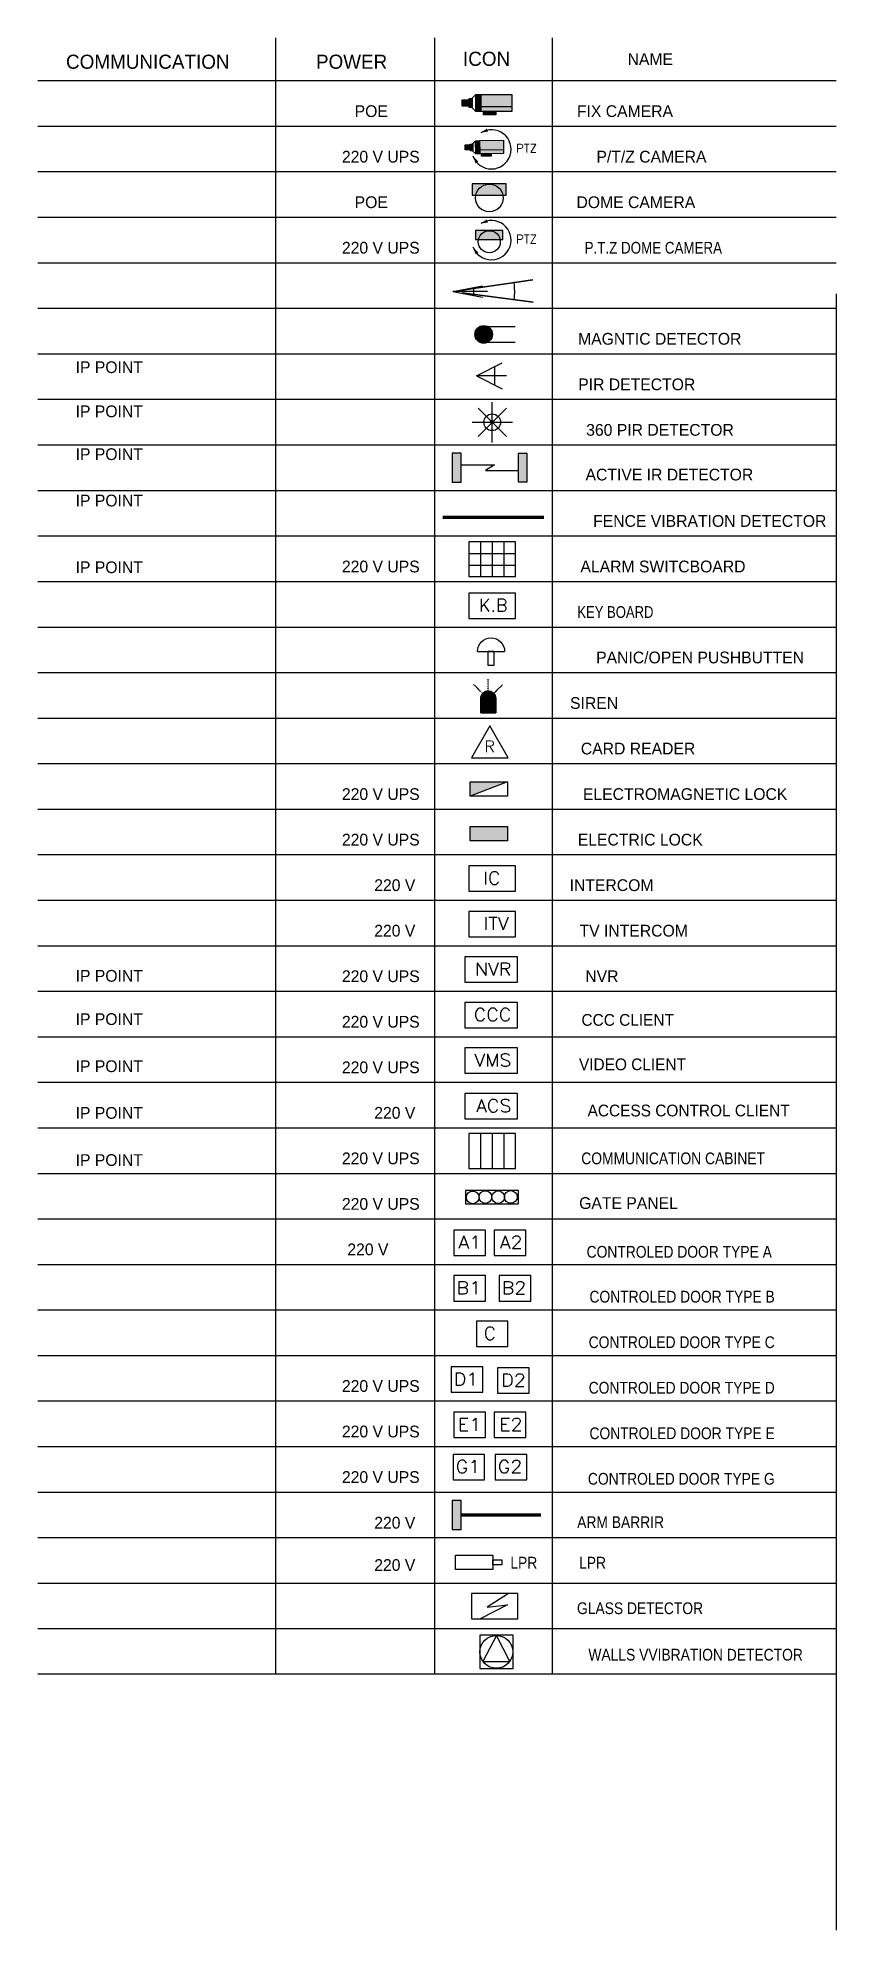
# Model space of a CAD drawing. Header units: centimetres. Extents: x -5566 to 5867, y -120 to 4683.
# Drawn here: x 4834 to 5867, y 1816 to 4264 of the extents above; entities that cross this region are included whole.
import ezdxf
from ezdxf.enums import TextEntityAlignment as Align

# ---------------------------------------------------------------- set-up
doc = ezdxf.new("R2010")
doc.units = ezdxf.units.CM
doc.linetypes.add('DASHDOT', pattern=[1, 0.5, -0.25, 0, -0.25])
doc.linetypes.add('HIDDEN2', pattern=[0.1875, 0.125, -0.0625])
doc.layers.add('SEC', color=7, linetype='Continuous', true_color=0xff0f4b)
doc.layers.add('sps-security', color=7, linetype='Continuous', true_color=0xff0f4b)
doc.layers.add('SPS-TEXT', color=7, linetype='Continuous')
doc.styles.add('IRON', font='iron.shx')
doc.styles.add('ROMANT', font='romant__.ttf', dxfattribs={"oblique": 20, "height": 2})

msp = doc.modelspace()

# ---------------------------------------------------------------- texts
at = {"layer": 'SPS-TEXT', "style": 'IRON'}
for s, height, p in [('COMMUNICATION', 18.253, (5082, 4224.1)), ('POWER', 18.25, (5286, 4224.1)), ('ICON', 18.25, (5445, 4227.9)), ('NAME', 15.21, (5655.7, 4229)), ('POE', 15.21, (5286.8, 4161.7)), ('FIX CAMERA', 15.21, (5655.7, 4161.7)), ('220 V UPS', 15.21, (5328, 4102.8)), ('P/T/Z CAMERA', 15.211, (5699, 4102.8)), ('POE', 15.21, (5286.8, 4043.9)), ('DOME CAMERA', 15.211, (5684.5, 4043.9)), ('220 V UPS', 15.21, (5328, 3985)), ('MAGNTIC DETECTOR', 15.211, (5744.2, 3867.2)), ('IP POINT', 15.21, (4969.9, 3830.5)), ('PIR DETECTOR', 15.211, (5684.5, 3808.3)), ('IP POINT', 15.21, (4969.9, 3773.4)), ('360 PIR DETECTOR', 15.211, (5734.4, 3749.4)), ('IP POINT', 15.21, (4969.9, 3718)), ('ACTIVE IR DETECTOR', 15.211, (5759.5, 3691.6)), ('IP POINT', 15.21, (4969.9, 3658)), ('FENCE VIBRATION DETECTOR', 15.211, (5854.1, 3631.6)), ('IP POINT', 15.21, (4969.9, 3571.7)), ('220 V UPS', 15.21, (5328, 3572.7)), ('ALARM SWITCBOARD', 15.211, (5749.5, 3572.7)), ('PANIC/OPEN PUSHBUTTEN', 15.211, (5825.2, 3455)), ('SIREN', 15.21, (5584.7, 3396.1)), ('CARD READER', 15.211, (5684.5, 3337.2)), ('220 V UPS', 15.21, (5328, 3278.3)), ('ELECTROMAGNETIC LOCK', 15.211, (5803.6, 3278.3)), ('220 V UPS', 15.21, (5328, 3219.4)), ('ELECTRIC LOCK', 15.211, (5694.1, 3219.4)), ('220 V ', 15.21, (5328, 3160.5)), ('INTERCOM', 15.21, (5630.4, 3160.5)), ('220 V ', 15.21, (5328, 3101.6)), ('TV INTERCOM', 15.211, (5674.9, 3101.6)), ('IP POINT', 15.21, (4969.9, 3043.2)), ('220 V UPS', 15.21, (5328, 3042.7)), ('NVR ', 15.21, (5590.8, 3042.7)), ('IP POINT', 15.21, (4969.9, 2987.2)), ('220 V UPS', 15.21, (5328, 2983.8)), ('IP POINT', 15.21, (4969.9, 2926.3)), ('220 V UPS', 15.21, (5328, 2924.9)), ('IP POINT', 15.21, (4969.9, 2865.9)), ('220 V ', 15.21, (5328, 2866)), ('IP POINT', 15.21, (4969.9, 2804.9)), ('220 V UPS', 15.21, (5328, 2807.1)), ('220 V UPS', 15.21, (5328, 2748.2)), ('GATE PANEL', 15.21, (5662, 2749.3)), ('220 V ', 15.21, (5293.2, 2689.4)), ('220 V UPS', 15.21, (5328, 2512.7)), ('220 V UPS', 15.21, (5328, 2453.8)), ('220 V UPS', 15.21, (5328, 2394.9)), ('220 V ', 15.21, (5328, 2335.8)), ('220 V ', 15.21, (5328, 2281.1))]:
    msp.add_text(s, height=height, dxfattribs=at).set_placement(p, align=Align.RIGHT)
for s, height, width, p in [('P.T.Z DOME CAMERA', 15.211, 0.85, (5719.1, 3985)), ('KEY BOARD', 15.21, 0.83, (5630.4, 3513.8)), ('CCC CLIENT', 15.21, 0.98, (5656.9, 2986.2)), ('VIDEO CLIENT', 15.211, 0.98, (5672.5, 2928.7)), ('ACCESS CONTROL CLIENT', 15.211, 0.98, (5806.6, 2869)), ('COMMUNICATION CABINET', 15.211, 0.88, (5774.7, 2807.1)), ('CONTROLED DOOR TYPE A', 15.211, 0.88, (5783.6, 2686.2)), ('CONTROLED DOOR TYPE B', 15.211, 0.88, (5787.3, 2628.2)), ('CONTROLED DOOR TYPE C', 15.211, 0.88, (5787.3, 2569.3)), ('CONTROLED DOOR TYPE D', 15.211, 0.88, (5787.3, 2510.4)), ('CONTROLED DOOR TYPE E', 15.211, 0.88, (5787.3, 2451.5)), ('CONTROLED DOOR TYPE G', 15.211, 0.88, (5787.3, 2392.6)), ('ARM BARRIR', 15.21, 0.88, (5644.1, 2336.5)), ('LPR', 15.21, 0.88, (5569, 2284.1)), ('GLASS DETECTOR', 15.211, 0.88, (5694.6, 2225.2)), ('WALLS VVIBRATION DETECTOR', 15.211, 0.88, (5823.7, 2165.1))]:
    msp.add_text(s, height=height, dxfattribs=dict(at, width=width)).set_placement(p, align=Align.RIGHT)

# ---------------------------------------------------------------- blocks, each defined once
blk = doc.blocks.new('camera')
for points in [[(-14.6, 11), (-28.9, 11), (-28.9, 25), (-14.6, 25)], [(-7.9, 8.5), (-14.6, 8.5), (-14.6, 27.2), (-7.9, 27.2)], [(10.6, 0), (0, 0), (0, 36.2), (10.6, 36.2)], [(76.5, 0), (10.5, 0), (10.5, 36.2), (76.5, 36.2)], [(42.2, -7), (16, -7), (16, -0.2), (42.2, -0.2)]]:
    blk.add_hatch(color=256).paths.add_polyline_path(points)
for p, q in [((0, 0), (-8.7, 8.5)), ((0, 36.2), (-8.6, 27.2)), ((76.6, 10), (10.6, 10))]:
    blk.add_line(p, q)
for points in [[(-14.6, 11), (-28.9, 11), (-28.9, 25), (-14.6, 25)], [(-7.9, 8.5), (-14.6, 8.5), (-14.6, 27.2), (-7.9, 27.2)], [(10.6, 0), (0, 0), (0, 36.2), (10.6, 36.2)], [(76.5, 0), (10.5, 0), (10.5, 36.2), (76.5, 36.2)], [(42.2, -7), (16, -7), (16, -0.2), (42.2, -0.2)]]:
    blk.add_lwpolyline(points, close=True)
blk = doc.blocks.new('ptz-camrea')
at = {"layer": 'sps-security'}
for points in [[(-44.7, -1.2), (-55.7, -1.4), (-55.9, 9.3), (-44.9, 9.5)], [(-39.5, -3.1), (-44.7, -3.2), (-44.9, 11.3), (-39.8, 11.4)], [(-25, -9.4), (-33.3, -9.6), (-33.8, 18.4), (-25.5, 18.5)], [(25.9, -8.5), (-25.1, -9.4), (-25.6, 18.6), (25.4, 19.5)], [(-0.6, -14.5), (-20.8, -14.8), (-20.9, -9.5), (-0.6, -9.2)]]:
    blk.add_hatch(color=256, dxfattribs=at).paths.add_polyline_path(points)
for p, q in [((-33.8, 18.4), (-40.3, 11.4)), ((-33.3, -9.6), (-40.1, -3.2)), ((25.9, -0.8), (-25.2, -1.7))]:
    blk.add_line(p, q, dxfattribs=at)
for points in [[(-22.7, 35.1, 0, 7, 0), (-8.5, 40.9, 7, 7, 0)], [(-39.3, -14.1, 0, 7, 0), (-30.8, -28.2, 7, 7, 0)]]:
    blk.add_lwpolyline(points, format="xyseb", dxfattribs=at)
for points in [[(-44.7, -1.2), (-55.7, -1.4), (-55.9, 9.3), (-44.9, 9.5)], [(-39.5, -3.1), (-44.7, -3.2), (-44.9, 11.3), (-39.8, 11.4)], [(-25, -9.4), (-33.3, -9.6), (-33.8, 18.4), (-25.5, 18.5)], [(25.9, -8.5), (-25.1, -9.4), (-25.6, 18.6), (25.4, 19.5)], [(-0.6, -14.5), (-20.8, -14.8), (-20.9, -9.5), (-0.6, -9.2)]]:
    blk.add_lwpolyline(points, close=True, dxfattribs=at)
blk.add_arc((0, 0), 41.8, 199.7409, 122.8699, dxfattribs=at)
at = {"layer": 'sps-security', "style": 'ROMANT'}
blk.add_text('PTZ', height=18, dxfattribs=at).set_placement((96.6, -6.9), align=Align.RIGHT)
blk = doc.blocks.new('dom-camare')
blk.add_hatch(color=256).paths.add_polyline_path([(-36.8, 5.7), (36.1, 5.7), (36.1, 30), (-36.8, 30)])
blk.add_lwpolyline([(-36.8, 5.7), (36.1, 5.7), (36.1, 30), (-36.8, 30)], close=True)
blk.add_lwpolyline([(-29.4, 0, -1), (29.4, 0, -1)], format="xyb", close=True)
blk = doc.blocks.new('dom-camera-ptz')
at = {"layer": 'sps-security'}
blk.add_hatch(color=256, dxfattribs=at).paths.add_polyline_path([(-29.5, 4.6), (28.9, 4.6), (28.9, 24), (-29.5, 24)])
for points in [[(-18.1, 38.6, 0, 7, 0), (-3.9, 44.4, 7, 7, 0)], [(-34.7, -10.6, 0, 7, 0), (-26.2, -24.8, 7, 7, 0)]]:
    blk.add_lwpolyline(points, format="xyseb", dxfattribs=at)
blk.add_lwpolyline([(-29.5, 4.6), (28.9, 4.6), (28.9, 24), (-29.5, 24)], close=True, dxfattribs=at)
blk.add_lwpolyline([(-23.5, 0, -1), (23.5, 0, -1)], format="xyb", close=True, dxfattribs=at)
blk.add_arc((4.6, 3.5), 41.8, 199.7409, 122.8699, dxfattribs=at)
at = {"layer": 'sps-security', "style": 'ROMANT'}
blk.add_text('PTZ', height=18, dxfattribs=at).set_placement((101.2, -3.4), align=Align.RIGHT)
blk = doc.blocks.new('dt')
at = {"layer": 'sps-security'}
for p, q in [((0, 0), (62.8, -11.9)), ((43.8, 8.3), (44, -8.3))]:
    blk.add_line(p, q, dxfattribs=at)
blk.add_lwpolyline([(73.3, 0), (0, 0), (62.8, 11.9)], dxfattribs=at)
for points in [[(20.1, 2.9), (170.3, 24.9)], [(170.6, -22.9), (20.1, -2.7)]]:
    blk.add_lwpolyline(points, close=True, dxfattribs=at)
blk.add_arc((0, 0), 131.5, 352.3503, 8.3272, dxfattribs=at)
blk.add_arc((0, 0), 131.5, 352.3503, 8.3272, dxfattribs=at)
blk = doc.blocks.new('galay-magnet')
at = {"layer": 'sps-security'}
h = blk.add_hatch(color=256, dxfattribs=at)
edge = h.paths.add_edge_path()
edge.add_arc((0, 0), 18.7, 0, 180, ccw=False)
edge.add_arc((0, 0), 18.7, -180, 0, ccw=False)
for p, q in [((0, 16.8), (67.2, 16.8)), ((0, -16.8), (67.2, -16.8))]:
    blk.add_line(p, q, dxfattribs=at)
blk.add_lwpolyline([(-18.7, 0, -1), (18.7, 0, -1)], format="xyb", close=True, dxfattribs=at)
blk = doc.blocks.new('galay-nef')
at = {"layer": 'sps-security'}
for p, q in [((0, 0), (55, -27.5)), ((38.3, 19.2), (38.5, -19.2))]:
    blk.add_line(p, q, dxfattribs=at)
blk.add_lwpolyline([(64.2, 0), (0, 0), (55, 27.5)], dxfattribs=at)
blk = doc.blocks.new('galay-360')
for p, q in [((-0.1, -42.8), (-0.1, 42.7)), ((-30.2, 30.2), (30.2, -30.2)), ((-30.2, -30.3), (30.2, 30.1)), ((-42.8, -0.1), (42.7, -0.1))]:
    blk.add_line(p, q)
for points in [[(-17.9, -0.1, -1), (17.7, -0.1, -1)], [(-3.6, -0.1, -1), (3.5, -0.1, -1)]]:
    blk.add_lwpolyline(points, format="xyb", close=True)
blk = doc.blocks.new('galay-active')
at = {"layer": 'sps-security', "linetype": 'ByBlock'}
for points in [[(0, 0), (19, 0), (19, 61.9), (0, 61.9)], [(140.4, 0.8), (159.5, 0.8), (159.5, 61.1), (140.4, 61.1)]]:
    blk.add_hatch(color=256, dxfattribs=at).paths.add_polyline_path(points)
for points in [[(0, 0), (19, 0), (19, 61.9), (0, 61.9)], [(140.4, 0.8), (159.5, 0.8), (159.5, 61.1), (140.4, 61.1)]]:
    blk.add_lwpolyline(points, close=True, dxfattribs=at)
blk.add_lwpolyline([(19, 37.3), (89.8, 37.3), (70.8, 24.6), (140.4, 24.6)], dxfattribs=at)
blk = doc.blocks.new('kav-giluy-za')
at = {"layer": 'sps-security', "linetype": 'DASHDOT', "const_width": 7}
blk.add_lwpolyline([(0, 0), (214.8, 0)], dxfattribs=at)
blk = doc.blocks.new('racezet')
at = {"layer": 'sps-security'}
for p, q in [((0, 49.4), (98.8, 49.4)), ((24.7, 74.1), (24.7, 0)), ((49.4, 74.1), (49.4, 0)), ((74.1, 74.1), (74.1, 0)), ((0, 24.7), (98.8, 24.7))]:
    blk.add_line(p, q, dxfattribs=at)
blk.add_lwpolyline([(0, 0), (98.8, 0), (98.8, 74.1), (0, 74.1)], close=True, dxfattribs=at)
blk = doc.blocks.new('kb')
at = {"layer": 'sps-security'}
blk.add_lwpolyline([(0, 0), (98.8, 0), (98.8, 53.9), (0, 53.9)], close=True, dxfattribs=at)
at = {"layer": 'sps-security', "style": 'ROMANT'}
blk.add_text('K.B', height=27, dxfattribs=at).set_placement((81.7, 14.5), align=Align.RIGHT)
blk = doc.blocks.new('open-push-butten')
at = {"layer": 'sps-security'}
blk.add_line((-28.9, 28.9), (28.9, 28.9), dxfattribs=at)
blk.add_lwpolyline([(-28.9, 28.9, -1), (28.9, 28.9)], format="xyb", dxfattribs=at)
blk.add_lwpolyline([(-6.9, 0), (6.9, 0), (6.9, 28.6), (-6.9, 28.6)], close=True, dxfattribs=at)
blk = doc.blocks.new('siren')
at = {"layer": 'sps-security'}
h = blk.add_hatch(color=256, dxfattribs=at)
edge = h.paths.add_edge_path()
edge.add_arc((-0.1, 30.4), 15.7, 0, 180, ccw=False)
edge.add_arc((-0.1, 30.4), 15.7, -180, 0, ccw=False)
blk.add_hatch(color=256, dxfattribs=at).paths.add_polyline_path([(-16, 0), (16, 0), (16, 32), (-16, 32)])
at = {"layer": 'sps-security', "linetype": 'HIDDEN2'}
for p, q in [((-8.3, 37.6), (-31, 60.2)), ((-0.1, 46.1), (-0.1, 71.9)), ((10.1, 39.9), (30.4, 60.3))]:
    blk.add_line(p, q, dxfattribs=at)
at = {"layer": 'sps-security', "linetype": 'Continuous'}
for p, q in [((-11.4, 41.2), (-2.1, 32)), ((11.3, 41.3), (1.4, 32))]:
    blk.add_line(p, q, dxfattribs=at)
blk.add_lwpolyline([(-15.8, 30.4, -1), (15.7, 30.4, -1)], format="xyb", close=True, dxfattribs=at)
blk.add_lwpolyline([(-16, 0), (16, 0), (16, 32), (-16, 32)], close=True, dxfattribs=at)
at = {"layer": 'sps-security'}
blk.add_lwpolyline([(-16, 32), (16, 32), (16, 0), (-16, 0)], close=True, dxfattribs=at)
blk.add_arc((-0.2, 30.5), 15.7, 5.3651, 174.6349, dxfattribs=at)
blk = doc.blocks.new('card-reader')
blk.add_lwpolyline([(0, 67.4), (-38.9, 0), (38.9, 0)], close=True)
at = {"style": 'ROMANT'}
blk.add_text('R', height=24.3, dxfattribs=at).set_placement((10.5, 11.7), align=Align.RIGHT)
blk = doc.blocks.new('elec-magnet-lock')
at = {"layer": 'sps-security'}
h = blk.add_hatch(color=256, dxfattribs=at)
h.dxf.hatch_style = 1
h.paths.add_polyline_path([(79.4, 30.4), (0, 30.4), (0, 0)])
blk.add_line((79.4, 30.4), (0, 0), dxfattribs=at)
blk.add_lwpolyline([(0, 30.4), (79.4, 30.4), (79.4, 0), (0, 0)], close=True, dxfattribs=at)
blk = doc.blocks.new('elec-lock')
at = {"layer": 'sps-security'}
h = blk.add_hatch(color=256, dxfattribs=at)
h.dxf.hatch_style = 1
h.paths.add_polyline_path([(79.4, 30.4), (0, 30.4), (0, 0), (79.4, 0)])
blk.add_lwpolyline([(0, 30.4), (79.4, 30.4), (79.4, 0), (0, 0)], close=True, dxfattribs=at)
blk = doc.blocks.new('IC')
at = {"layer": 'sps-security'}
blk.add_lwpolyline([(0, 0), (98.8, 0), (98.8, 53.9), (0, 53.9)], close=True, dxfattribs=at)
at = {"layer": 'sps-security', "style": 'ROMANT', "width": 1.1}
blk.add_text('IC', height=27, dxfattribs=at).set_placement((67, 14.5), align=Align.RIGHT)
blk = doc.blocks.new('ITV')
at = {"layer": 'sps-security'}
blk.add_lwpolyline([(0, 0), (98.8, 0), (98.8, 53.9), (0, 53.9)], close=True, dxfattribs=at)
at = {"layer": 'sps-security', "style": 'ROMANT', "width": 1.1}
blk.add_text('ITV', height=27, dxfattribs=at).set_placement((84.5, 14.5), align=Align.RIGHT)
blk = doc.blocks.new('NVR')
at = {"layer": 'sps-security'}
blk.add_lwpolyline([(0, 0), (111.8, 0), (111.8, 53.9), (0, 53.9)], close=True, dxfattribs=at)
at = {"layer": 'sps-security', "style": 'ROMANT', "width": 1.1}
blk.add_text('NVR', height=27, dxfattribs=at).set_placement((99, 14.5), align=Align.RIGHT)
blk = doc.blocks.new('CCC')
at = {"layer": 'sps-security'}
blk.add_lwpolyline([(0, 0), (111.8, 0), (111.8, 53.9), (0, 53.9)], close=True, dxfattribs=at)
at = {"layer": 'sps-security', "style": 'ROMANT', "width": 1.1}
blk.add_text('CCC', height=27, dxfattribs=at).set_placement((99, 14.5), align=Align.RIGHT)
blk = doc.blocks.new('VMS')
at = {"layer": 'sps-security'}
blk.add_lwpolyline([(0, 0), (111.8, 0), (111.8, 53.9), (0, 53.9)], close=True, dxfattribs=at)
at = {"layer": 'sps-security', "style": 'ROMANT', "width": 1.1}
blk.add_text('VMS', height=27, dxfattribs=at).set_placement((99, 14.5), align=Align.RIGHT)
blk = doc.blocks.new('ACS')
at = {"layer": 'sps-security'}
blk.add_lwpolyline([(0, 0), (111.8, 0), (111.8, 53.9), (0, 53.9)], close=True, dxfattribs=at)
at = {"layer": 'sps-security', "style": 'ROMANT', "width": 1.1}
blk.add_text('ACS', height=27, dxfattribs=at).set_placement((99, 14.5), align=Align.RIGHT)
blk = doc.blocks.new('COM-RACK')
at = {"layer": 'sps-security'}
for p, q in [((24.7, 74.1), (24.7, 0)), ((49.4, 74.1), (49.4, 0)), ((74.1, 74.1), (74.1, 0))]:
    blk.add_line(p, q, dxfattribs=at)
blk.add_lwpolyline([(0, 0), (98.8, 0), (98.8, 74.1), (0, 74.1)], close=True, dxfattribs=at)
blk = doc.blocks.new('open-panel-gate')
at = {"layer": 'sps-security'}
blk.add_lwpolyline([(0, 0), (113.2, 0), (113.2, 28.9), (0, 28.9)], close=True, dxfattribs=at)
for centre in [(15.7, 14), (42.7, 14.6), (69.7, 14.5), (96.6, 15.1)]:
    blk.add_circle(centre, 13.5, dxfattribs=at)
blk = doc.blocks.new('A1')
at = {"layer": 'sps-security'}
blk.add_lwpolyline([(0, 0), (67.2, 0), (67.2, 53.9), (0, 53.9)], close=True, dxfattribs=at)
at = {"layer": 'sps-security', "style": 'ROMANT', "width": 1.1}
blk.add_text('A1', height=27, dxfattribs=at).set_placement((57.7, 14.5), align=Align.RIGHT)
blk = doc.blocks.new('A2')
at = {"layer": 'sps-security'}
blk.add_lwpolyline([(0, 0), (67.2, 0), (67.2, 53.9), (0, 53.9)], close=True, dxfattribs=at)
at = {"layer": 'sps-security', "style": 'ROMANT', "width": 1.1}
blk.add_text('A2', height=27, dxfattribs=at).set_placement((60, 14.5), align=Align.RIGHT)
blk = doc.blocks.new('B1')
at = {"layer": 'sps-security'}
blk.add_lwpolyline([(0, 0), (67.2, 0), (67.2, 53.9), (0, 53.9)], close=True, dxfattribs=at)
at = {"layer": 'sps-security', "style": 'ROMANT', "width": 1.1}
blk.add_text('B1', height=27, dxfattribs=at).set_placement((57.7, 14.5), align=Align.RIGHT)
blk = doc.blocks.new('C')
at = {"layer": 'sps-security'}
blk.add_lwpolyline([(0, 0), (67.2, 0), (67.2, 53.9), (0, 53.9)], close=True, dxfattribs=at)
at = {"layer": 'sps-security', "style": 'ROMANT', "width": 1.1}
blk.add_text('C', height=27, dxfattribs=at).set_placement((42, 14.5), align=Align.RIGHT)
blk = doc.blocks.new('E1')
at = {"layer": 'sps-security'}
blk.add_lwpolyline([(0, 0), (67.2, 0), (67.2, 53.9), (0, 53.9)], close=True, dxfattribs=at)
at = {"layer": 'sps-security', "style": 'ROMANT', "width": 1.1}
blk.add_text('E1', height=27, dxfattribs=at).set_placement((57.7, 14.5), align=Align.RIGHT)
blk = doc.blocks.new('E2')
at = {"layer": 'sps-security'}
blk.add_lwpolyline([(0, 0), (67.2, 0), (67.2, 53.9), (0, 53.9)], close=True, dxfattribs=at)
at = {"layer": 'sps-security', "style": 'ROMANT', "width": 1.1}
blk.add_text('E2', height=27, dxfattribs=at).set_placement((60, 14.5), align=Align.RIGHT)
blk = doc.blocks.new('lock-arm')
at = {"layer": 'sps-security', "linetype": 'ByBlock'}
blk.add_hatch(color=256, dxfattribs=at).paths.add_polyline_path([(0, -30.9), (19, -30.9), (19, 30.9), (0, 30.9)])
blk.add_lwpolyline([(0, -30.9), (19, -30.9), (19, 30.9), (0, 30.9)], close=True, dxfattribs=at)
at = {"layer": 'sps-security', "linetype": 'DASHDOT', "const_width": 7}
blk.add_lwpolyline([(19, 0), (189, 0)], dxfattribs=at)
blk = doc.blocks.new('LPR')
at = {"layer": 'sps-security'}
for points in [[(0, 30.4), (79.4, 30.4), (79.4, 0), (0, 0)], [(79.4, 20.7), (98.8, 20.7), (98.8, 9.7), (79.4, 9.7)]]:
    blk.add_lwpolyline(points, close=True, dxfattribs=at)
at = {"layer": 'sps-security', "style": 'IRON', "width": 0.88}
blk.add_text('LPR', height=25, dxfattribs=at).set_placement((173.9, 2), align=Align.RIGHT)
blk = doc.blocks.new('break-glass-galay')
at = {"layer": 'sps-security'}
for p, q in [((78.4, 53.9), (33, 24.7)), ((76.5, 29.8), (18.5, 0)), ((33, 24.7), (76.5, 29.8))]:
    blk.add_line(p, q, dxfattribs=at)
blk.add_lwpolyline([(0, 0), (98.8, 0), (98.8, 53.9), (0, 53.9)], close=True, dxfattribs=at)
blk = doc.blocks.new('galay-wall-boms')
at = {"layer": 'sps-security'}
for p, q in [((35.4, 70.6), (6.9, 15.2)), ((63.9, 15.2), (35.4, 70.6)), ((6.9, 15.2), (63.9, 15.2))]:
    blk.add_line(p, q, dxfattribs=at)
blk.add_lwpolyline([(0, 0), (71.1, 0), (71.1, 70.8), (0, 70.8)], close=True, dxfattribs=at)
blk.add_circle((35.4, 35.6), 35, dxfattribs=at)
blk = doc.blocks.new('A$C796E0F47')
at = {"layer": 'sps-security'}
blk.add_lwpolyline([(0, 0), (67.2, 0), (67.2, 53.9), (0, 53.9)], close=True, dxfattribs=at)
at = {"layer": 'sps-security', "style": 'ROMANT', "width": 1.1}
blk.add_text('D1', height=27, dxfattribs=at).set_placement((57.7, 14.5), align=Align.RIGHT)
blk = doc.blocks.new('A$C53273171')
at = {"layer": 'sps-security'}
blk.add_lwpolyline([(0, 0), (67.2, 0), (67.2, 53.9), (0, 53.9)], close=True, dxfattribs=at)
at = {"layer": 'sps-security', "style": 'ROMANT', "width": 1.1}
blk.add_text('D2', height=27, dxfattribs=at).set_placement((60, 14.5), align=Align.RIGHT)
blk = doc.blocks.new('A$C369A3687')
at = {"layer": 'sps-security'}
blk.add_lwpolyline([(2.6, 0), (84.3, 0), (84.3, 65.6), (2.6, 65.6)], close=True, dxfattribs=at)
at = {"layer": 'sps-security', "style": 'ROMANT', "width": 1.1}
blk.add_text('B2', height=32.86, dxfattribs=at).set_placement((72.8, 17.6), align=Align.RIGHT)
blk = doc.blocks.new('A$C38DD64CC')
at = {"layer": 'sps-security'}
blk.add_lwpolyline([(4.3, 0), (86, 0), (86, 65.6), (4.3, 65.6)], close=True, dxfattribs=at)
at = {"layer": 'sps-security', "style": 'ROMANT', "width": 1.1}
blk.add_text('G1', height=32.86, dxfattribs=at).set_placement((74.5, 17.6), align=Align.RIGHT)
blk = doc.blocks.new('A$C2CE22D3E')
at = {"layer": 'sps-security'}
blk.add_lwpolyline([(4.3, 0), (86, 0), (86, 65.6), (4.3, 65.6)], close=True, dxfattribs=at)
at = {"layer": 'sps-security', "style": 'ROMANT', "width": 1.1}
blk.add_text('G2', height=32.86, dxfattribs=at).set_placement((74.5, 17.6), align=Align.RIGHT)

# ---------------------------------------------------------------- linework, layer by layer
at = {"layer": 'SEC', "color": 8, "ltscale": 0.01}
for p, q in [((5549.9, 2147.6), (4834, 2147.6)), ((5549.9, 2147.6), (4834, 2147.6)), ((5866.7, 2147.6), (5141.3, 2147.6)), ((5866.7, 2147.6), (5141.3, 2147.6))]:
    msp.add_line(p, q, dxfattribs=at)
at = {"layer": 'SPS-TEXT', "ltscale": 0.01}
for p, q in [((5141.3, 4264.1), (5141.3, 2147.6)), ((5347, 4264.1), (5347, 2147.6)), ((5499.2, 4264.1), (5499.2, 2147.6)), ((5499.2, 4264.1), (5499.2, 2147.6)), ((5549.9, 4149.4), (4834, 4149.4)), ((5866.7, 4149.4), (5141.3, 4149.4)), ((5549.9, 4090.6), (4834, 4090.6)), ((5866.7, 4090.6), (5141.3, 4090.6)), ((5549.9, 4031.7), (4834, 4031.7)), ((5866.7, 4031.7), (5141.3, 4031.7)), ((5549.9, 3972.8), (4834, 3972.8)), ((5866.7, 3972.8), (5141.3, 3972.8)), ((5866.7, 3932.9), (5866.7, 1816.4)), ((5549.9, 3913.9), (4834, 3913.9)), ((5866.7, 3913.9), (5141.3, 3913.9)), ((5549.9, 3855), (4834, 3855)), ((5866.7, 3855), (5141.3, 3855)), ((5549.9, 3796.1), (4834, 3796.1)), ((5866.7, 3796.1), (5141.3, 3796.1)), ((5549.9, 3737.2), (4834, 3737.2)), ((5866.7, 3737.2), (5141.3, 3737.2)), ((5549.9, 3678.3), (4834, 3678.3)), ((5866.7, 3678.3), (5141.3, 3678.3)), ((5549.9, 3619.4), (4834, 3619.4)), ((5866.7, 3619.4), (5141.3, 3619.4)), ((5549.9, 3560.5), (4834, 3560.5)), ((5866.7, 3560.5), (5141.3, 3560.5)), ((5549.9, 3501.6), (4834, 3501.6)), ((5866.7, 3501.6), (5141.3, 3501.6)), ((5549.9, 3442.7), (4834, 3442.7)), ((5866.7, 3442.7), (5141.3, 3442.7)), ((5549.9, 3383.8), (4834, 3383.8)), ((5866.7, 3383.8), (5141.3, 3383.8)), ((5549.9, 3325), (4834, 3325)), ((5866.7, 3325), (5141.3, 3325)), ((5549.9, 3266.1), (4834, 3266.1)), ((5866.7, 3266.1), (5141.3, 3266.1)), ((5549.9, 3207.2), (4834, 3207.2)), ((5866.7, 3207.2), (5141.3, 3207.2)), ((5549.9, 3148.3), (4834, 3148.3)), ((5866.7, 3148.3), (5141.3, 3148.3)), ((5549.9, 3089.4), (4834, 3089.4)), ((5866.7, 3089.4), (5141.3, 3089.4)), ((5549.9, 3030.5), (4834, 3030.5)), ((5866.7, 3030.5), (5141.3, 3030.5)), ((5549.9, 2971.6), (4834, 2971.6)), ((5866.7, 2971.6), (5141.3, 2971.6)), ((5549.9, 2912.7), (4834, 2912.7)), ((5866.7, 2912.7), (5141.3, 2912.7)), ((5549.9, 2853.8), (4834, 2853.8)), ((5866.7, 2853.8), (5141.3, 2853.8)), ((5549.9, 2794.9), (4834, 2794.9)), ((5866.7, 2794.9), (5141.3, 2794.9)), ((5549.9, 2736), (4834, 2736)), ((5866.7, 2736), (5141.3, 2736)), ((5549.9, 2677.1), (4834, 2677.1)), ((5866.7, 2677.1), (5141.3, 2677.1)), ((5549.9, 2618.2), (4834, 2618.2)), ((5866.7, 2618.2), (5141.3, 2618.2)), ((5549.9, 2559.4), (4834, 2559.4)), ((5866.7, 2559.4), (5141.3, 2559.4)), ((5549.9, 2500.5), (4834, 2500.5)), ((5866.7, 2500.5), (5141.3, 2500.5)), ((5549.9, 2441.6), (4834, 2441.6)), ((5866.7, 2441.6), (5141.3, 2441.6)), ((5549.9, 2382.7), (4834, 2382.7)), ((5866.7, 2382.7), (5141.3, 2382.7)), ((5549.9, 2323.8), (4834, 2323.8)), ((5866.7, 2323.8), (5141.3, 2323.8)), ((5549.9, 2264.9), (4834, 2264.9)), ((5866.7, 2264.9), (5141.3, 2264.9)), ((5549.9, 2206), (4834, 2206)), ((5866.7, 2206), (5141.3, 2206))]:
    msp.add_line(p, q, dxfattribs=at)
at = {"layer": 'SPS-TEXT'}
for p, q in [((5549.9, 4208.3), (4834, 4208.3)), ((5866.7, 4208.3), (5141.3, 4208.3))]:
    msp.add_line(p, q, dxfattribs=at)

# ---------------------------------------------------------------- block references
at = {"xscale": 0.5, "yscale": 0.5, "zscale": 0.5}
for name, p in [('A$C369A3687', (5429.5, 2630.2)), ('A$C38DD64CC', (5369, 2399)), ('A$C2CE22D3E', (5423.5, 2399))]:
    msp.add_blockref(name, p, dxfattribs=at)
at = {"layer": 'sps-security', "xscale": 0.6084399358734925, "yscale": 0.6084399358734925, "zscale": 0.6084399358734925}
for name, p in [('camera', (5400.7, 4168.9)), ('ptz-camrea', (5420.8, 4119.9)), ('dom-camare', (5418.1, 4057.1)), ('dom-camera-ptz', (5418, 4000.3)), ('dt', (5370.9, 3936)), ('galay-magnet', (5410.7, 3880.5)), ('galay-nef', (5401.4, 3826.8)), ('galay-360', (5421.9, 3766.9)), ('galay-active', (5370, 3689.3)), ('kav-giluy-za', (5357.9, 3643.8)), ('racezet', (5391.7, 3567.2)), ('kb', (5391.7, 3513.1)), ('open-push-butten', (5420.3, 3452.8)), ('siren', (5416.7, 3391)), ('card-reader', (5418.8, 3333)), ('elec-magnet-lock', (5393.3, 3283.1)), ('elec-lock', (5393.3, 3225.6)), ('IC', (5391.7, 3160.3)), ('ITV', (5391.7, 3101.4)), ('NVR', (5386.4, 3042.5)), ('CCC', (5386.4, 2983.6)), ('VMS', (5386.4, 2924.7)), ('ACS', (5386.4, 2865.8)), ('COM-RACK', (5391.7, 2801.6)), ('open-panel-gate', (5387.1, 2755.7)), ('A1', (5372.3, 2689.1)), ('A2', (5424.5, 2689.1)), ('B1', (5372.3, 2630.2)), ('C', (5401.3, 2571.3)), ('A$C796E0F47', (5368.7, 2512.1)), ('A$C53273171', (5428.7, 2510.9)), ('E1', (5372.3, 2453.6)), ('E2', (5424.5, 2453.6)), ('lock-arm', (5370, 2353.4)), ('LPR', (5374.3, 2282.9)), ('break-glass-galay', (5395, 2219.1)), ('galay-wall-boms', (5405.6, 2154.7))]:
    msp.add_blockref(name, p, dxfattribs=at)

msp.set_redraw_order([(e.dxf.handle, doc.entitydb.next_handle()) for e in msp.query("TEXT MTEXT ATTDEF DIMENSION ARC_DIMENSION")])  # texts and dimensions are drawn at this point

doc.saveas('drawing.dxf')
